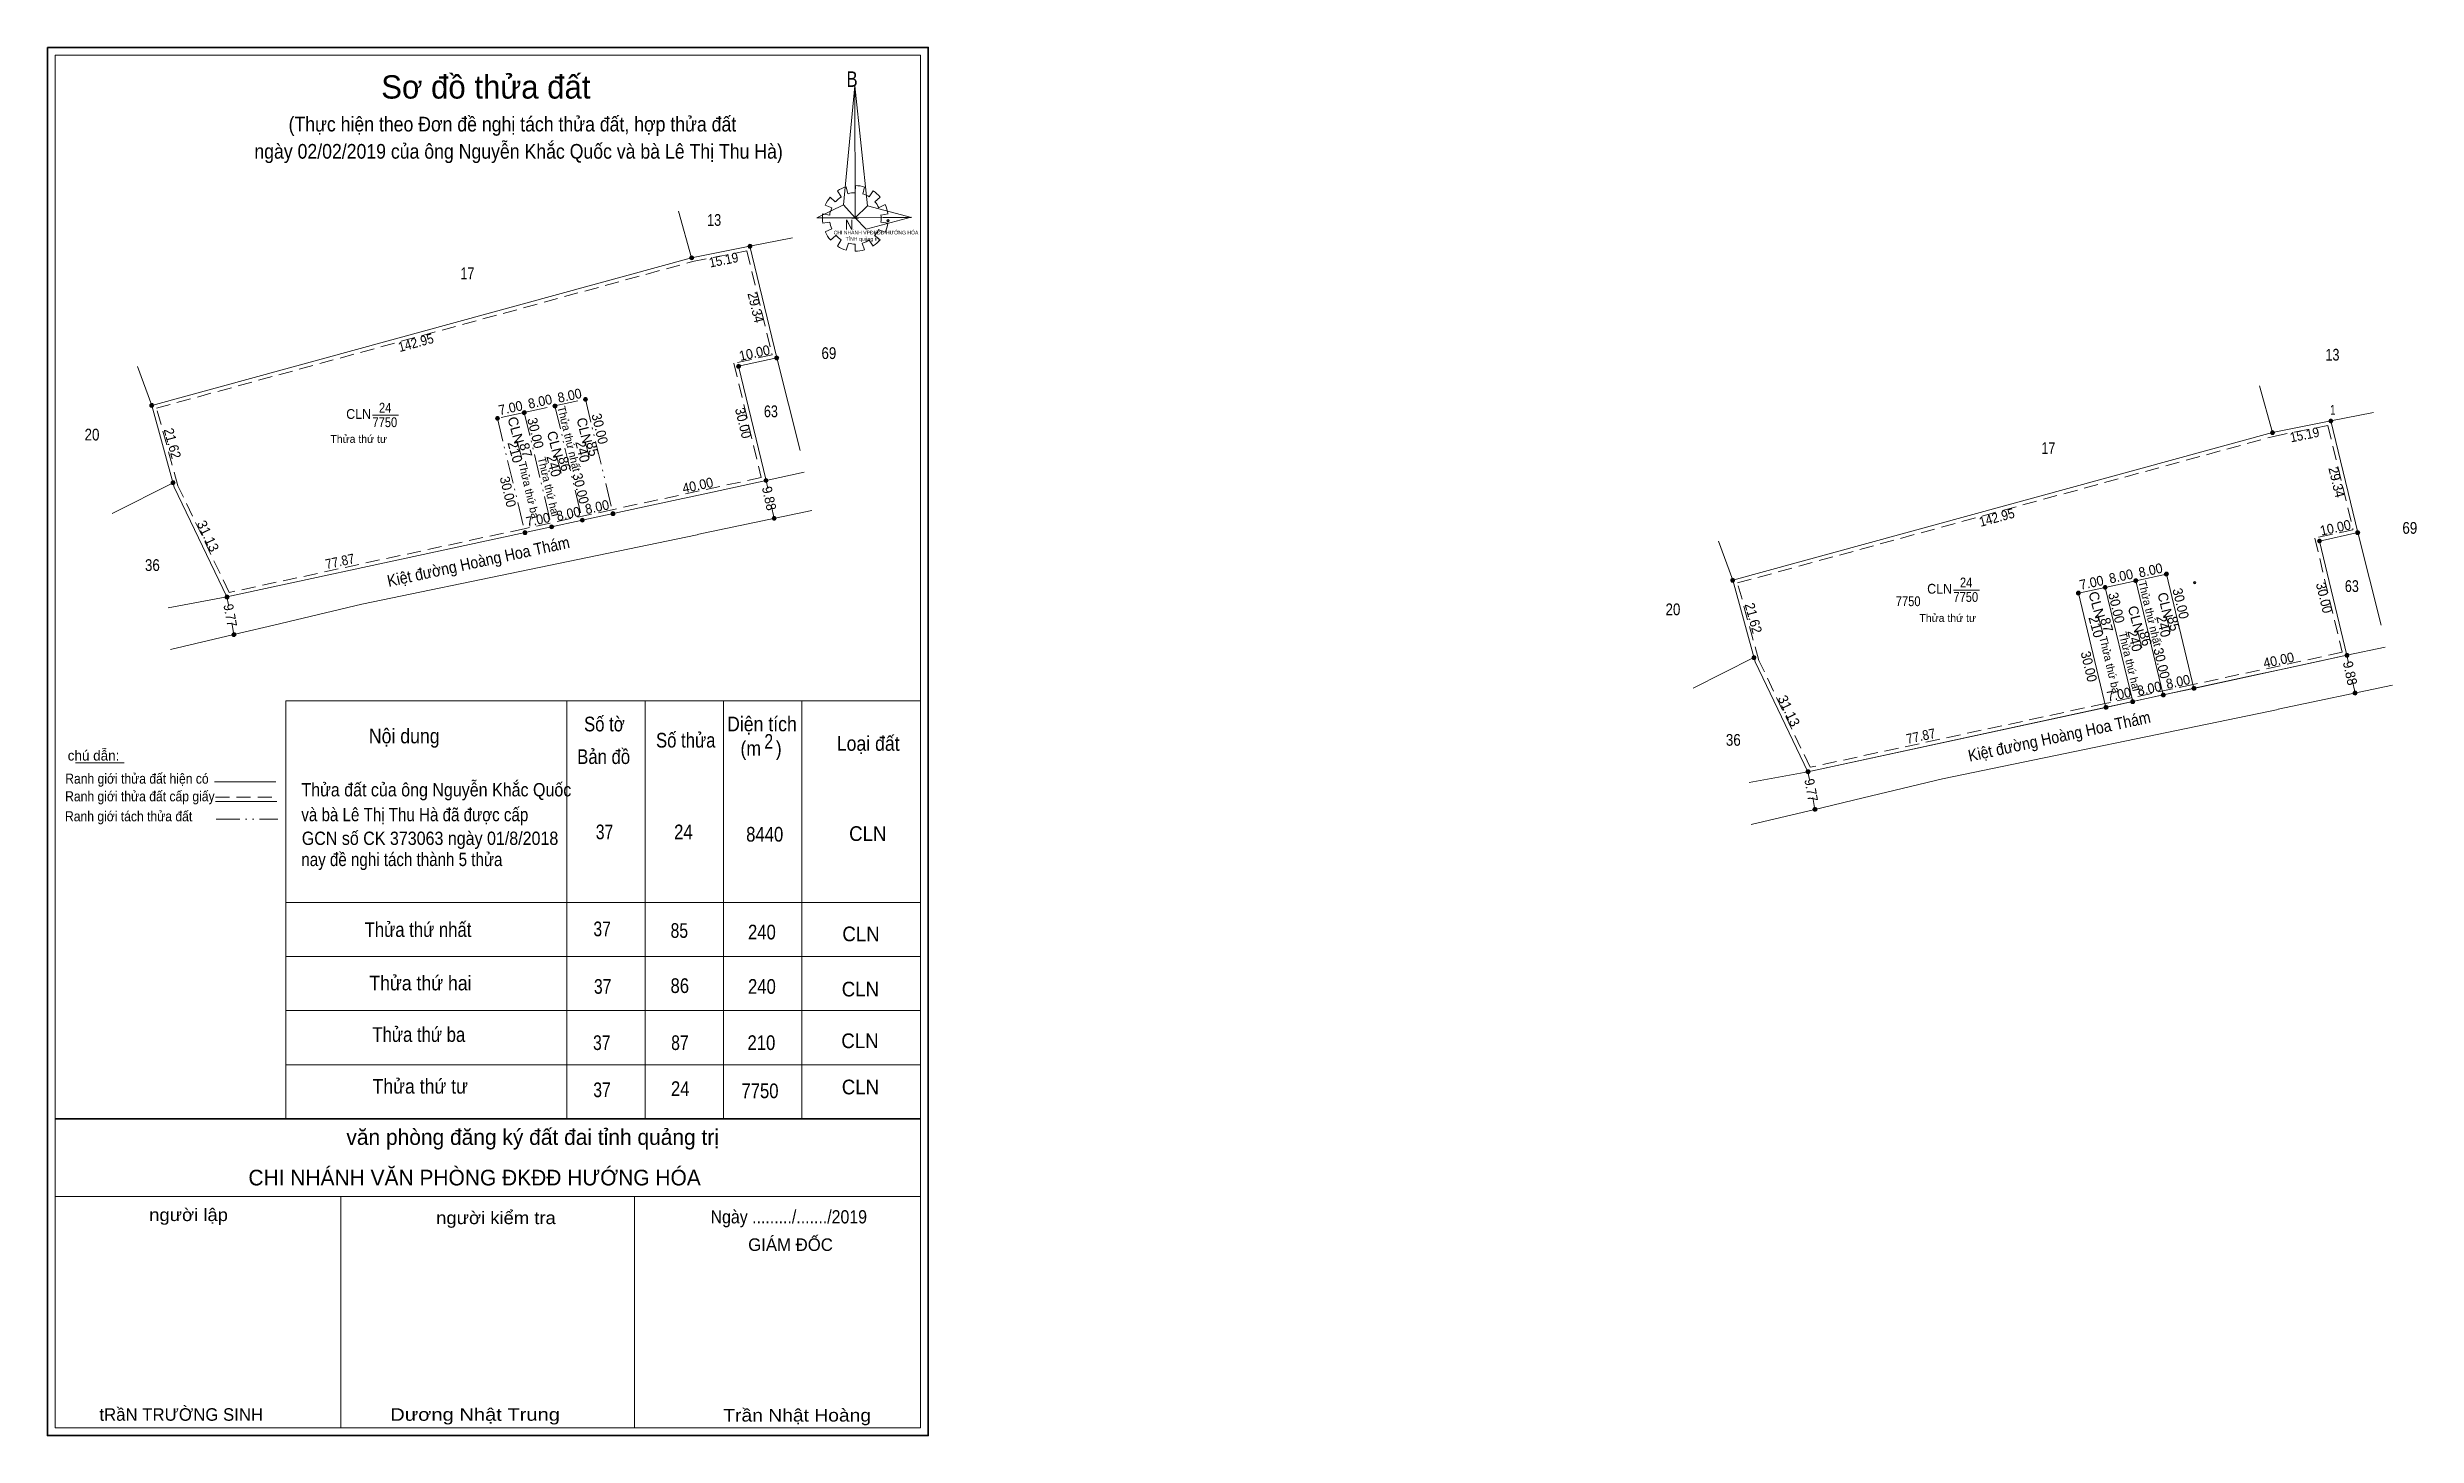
# Model space of a CAD drawing. Header units: metres. Extents: x 535253 to 536510, y 1836459 to 1837303.
# Drawn here: x 535253 to 535858, y 1836459 to 1836814 of the extents above; entities that cross this region are included whole.
import ezdxf
from ezdxf.enums import TextEntityAlignment as Align

# ---------------------------------------------------------------- set-up
doc = ezdxf.new("R2010")
doc.units = ezdxf.units.M
doc.header["$LTSCALE"] = 1.2
doc.header["$PDMODE"] = 32
doc.header["$PDSIZE"] = 0.6
doc.linetypes.add('DASH_DOUBLE_DOT', pattern=[9.2, 5, -1.2, 0.3, -1.2, 0.3, -1.2])
doc.linetypes.add('MEDIUM_DASHED', pattern=[4.5, 3, -1.5])
for name, color, linetype, lineweight in [('1', 7, 'Continuous', 13), ('10', 7, 'Continuous', 13), ('12', 7, 'Continuous', 13), ('17', 7, 'Continuous', 13), ('2', 7, 'Continuous', 13), ('23', 7, 'Continuous', 13), ('5', 7, 'Continuous', 13), ('6', 7, 'Continuous', 13), ('63', 7, 'Continuous', 13)]:
    doc.layers.add(name, color=color, linetype=linetype, lineweight=lineweight)
doc.layers.add('7', color=7, linetype='Continuous')

msp = doc.modelspace()

# ---------------------------------------------------------------- texts
at = {"layer": '1'}
msp.add_text('Sơ đồ thửa đất', height=5.95, dxfattribs=at).set_placement((535364.9, 1836800.46), align=Align.CENTER)
for s, height, width, p in [('B', 3.962, 0.8, (535457.03, 1836803.45)), ('CHI NHÁNH VPĐKĐĐ-HƯỚNG HÓA', 0.9372, 0.95, (535453.75, 1836765.77)), ('TỈNH quảng trị', 0.9375, 1.05, (535456.78, 1836764.15)), ('N', 2.476, 0.9, (535456.63, 1836767.02))]:
    msp.add_text(s, height=height, dxfattribs=dict(at, width=width)).set_placement(p)
at = {"layer": '1', "width": 0.85}
for p in [(535339.095, 1836716.56), (535728.215, 1836670.84)]:
    msp.add_text('7750', height=2.5, dxfattribs=at).set_placement(p, align=Align.CENTER)
at = {"layer": '1'}
for s, height, p in [('văn phòng đăng ký đất đai tỉnh quảng trị', 4, (535424.44, 1836533.26)), ('CHI NHÁNH VĂN PHÒNG ĐKĐĐ HƯỚNG HÓA', 4, (535419.8, 1836522.91)), ('GIÁM ĐỐC', 3.2, (535453.54, 1836506.18)), ('tRầN TRƯỜNG SINH', 3.2, (535307.99, 1836462.81))]:
    msp.add_text(s, height=height, dxfattribs=at).set_placement(p, align=Align.RIGHT)
for s, width, p in [('người lập', 1.1, (535299.02, 1836513.81)), ('người kiểm tra', 1.1, (535382.77, 1836513.03)), ('Dương Nhật Trung', 1.2, (535383.82, 1836462.81)), ('Trần Nhật Hoàng', 1.15, (535463.3, 1836462.61))]:
    msp.add_text(s, height=3.2, dxfattribs=dict(at, width=width)).set_placement(p, align=Align.RIGHT)
at = {"layer": '12'}
for s, width, p in [('13', 0.8, (535423.225, 1836767.96)), ('17', 0.8, (535360.195, 1836754.33)), ('69', 0.85, (535452.525, 1836733.95)), ('63', 0.8, (535437.715, 1836719.09)), ('20', 0.85, (535264.3, 1836713.15)), ('36', 0.85, (535279.72, 1836679.82))]:
    msp.add_text(s, height=3, dxfattribs=dict(at, width=width)).set_placement(p, align=Align.CENTER)
at = {"layer": '12', "width": 0.9}
msp.add_text('9.77', height=2.5, rotation=280.436, dxfattribs=at).set_placement((535298.383, 1836668.251), align=Align.CENTER)
at = {"layer": '2'}
for s, height, width, p in [('13', 3, 0.8, (535836.595, 1836733.55)), ('24', 2.5, 0.85, (535339.175, 1836720.26)), ('CLN', 2.5, 0.95, (535332.405, 1836718.66)), ('17', 3, 0.8, (535764.025, 1836709.7)), ('69', 3, 0.85, (535856.355, 1836689.32)), ('CLN', 2.5, 0.95, (535736.245, 1836674.03)), ('7750', 2.5, 0.85, (535742.925, 1836671.93)), ('24', 2.5, 0.85, (535743.02, 1836675.63)), ('63', 3, 0.8, (535841.545, 1836674.46)), ('20', 3, 0.85, (535668.13, 1836668.52)), ('36', 3, 0.85, (535683.55, 1836635.19))]:
    msp.add_text(s, height=height, dxfattribs=dict(at, width=width)).set_placement(p, align=Align.CENTER)
for s, height, rotation, width, p in [('8.00', 2.5, 12.265, 0.95, (535386.554, 1836723.415)), ('30.00', 2.5, 283.527, 0.95, (535429.44, 1836717.327)), ('CLN', 2.5, 285.627, 1.05, (535371.343, 1836715.442)), ('30.00', 2.5, 283.531, 0.95, (535376.38, 1836714.777)), ('CLN', 2.5, 284.606, 1.05, (535381.345, 1836711.805)), ('30.00', 2.5, 283.527, 0.95, (535392.8, 1836715.857)), ('15.19', 2.5, 11.273, 0.9, (535829.716, 1836713.395)), ('30.00', 2.5, 283.531, 0.95, (535369.34, 1836699.767)), ('30.00', 2.5, 283.531, 0.95, (535387.93, 1836700.607)), ('40.00', 2.5, 12.195, 0.95, (535419.286, 1836700.485)), ('29.34', 2.5, 283.544, 0.95, (535836.471, 1836702.198)), ('8.00', 2.5, 12.195, 0.95, (535393.576, 1836694.962)), ('9.88', 2.5, 282.151, 0.95, (535436.059, 1836698.093)), ('7.00', 2.5, 12.129, 0.95, (535378.482, 1836691.707)), ('8.00', 2.5, 12.195, 0.95, (535386.246, 1836693.222)), ('142.95', 2.5, 15.291, 0.9, (535751.18, 1836692.292)), ('10.00', 2.5, 12.355, 0.95, (535837.613, 1836689.665)), ('Kiệt đường Hoàng Hoa Thám', 3, 12.184, 0.9, (535363.303, 1836680.759)), ('8.00', 2.5, 12.195, 0.95, (535782.846, 1836677.264)), ('8.00', 2.5, 12.265, 0.95, (535790.394, 1836678.787)), ('7.00', 2.5, 12.129, 0.95, (535775.312, 1836675.63)), ('CLN', 2.5, 285.627, 1.05, (535775.173, 1836670.812)), ('30.00', 2.5, 283.531, 0.95, (535780.21, 1836670.147)), ('30.00', 2.5, 283.527, 0.95, (535796.63, 1836671.227)), ('30.00', 2.5, 283.527, 0.95, (535833.27, 1836672.697)), ('21.62', 2.5, 285.399, 0.95, (535687.474, 1836667.452)), ('CLN', 2.5, 284.606, 1.05, (535785.175, 1836667.175)), ('30.00', 2.5, 283.531, 0.95, (535773.172, 1836655.127)), ('30.00', 2.5, 283.531, 0.95, (535791.76, 1836655.977)), ('40.00', 2.5, 12.195, 0.95, (535823.116, 1836655.855)), ('9.88', 2.5, 282.151, 0.95, (535839.889, 1836653.463)), ('7.00', 2.5, 12.129, 0.95, (535782.312, 1836647.077)), ('8.00', 2.5, 12.195, 0.95, (535790.076, 1836648.592)), ('8.00', 2.5, 12.195, 0.95, (535797.406, 1836650.332)), ('Kiệt đường Hoàng Hoa Thám', 3, 12.184, 0.9, (535767.133, 1836636.129)), ('77.87', 2.5, 12.186, 0.9, (535731.721, 1836636.434)), ('9.77', 2.5, 280.436, 0.9, (535702.214, 1836623.616))]:
    msp.add_text(s, height=height, rotation=rotation, dxfattribs=dict(at, width=width)).set_placement(p, align=Align.CENTER)
for s, height, rotation, p in [('Thửa thứ nhất', 2, 283.531, (535385.164, 1836713.349)), ('CLN', 2.5, 283.643, (535388.843, 1836715.39)), ('210', 2.5, 285.627, (535371.162, 1836709.867)), ('87', 2.5, 285.627, (535373.9, 1836710.347)), ('240', 2.5, 284.606, (535381.048, 1836706.33)), ('240', 2.5, 283.643, (535388.388, 1836710.03)), ('85', 2.5, 283.643, (535390.984, 1836710.69)), ('Thửa thứ ba', 2, 283.531, (535374.903, 1836700.259)), ('Thửa thứ hai', 2, 283.531, (535379.948, 1836701.119)), ('86', 2.5, 284.606, (535383.821, 1836706.855)), ('Thửa thứ nhất', 2, 283.531, (535788.994, 1836668.719)), ('CLN', 2.5, 283.643, (535792.673, 1836670.76)), ('210', 2.5, 285.627, (535774.992, 1836665.237)), ('87', 2.5, 285.627, (535777.73, 1836665.717)), ('240', 2.5, 283.643, (535792.218, 1836665.4)), ('85', 2.5, 283.643, (535794.814, 1836666.06)), ('Thửa thứ ba', 2, 283.531, (535778.733, 1836655.629)), ('Thửa thứ hai', 2, 283.531, (535783.778, 1836656.489)), ('240', 2.5, 284.606, (535784.878, 1836661.7)), ('86', 2.5, 284.606, (535787.651, 1836662.225)), ('31.13', 2.5, 295.66, (535696.623, 1836643.566))]:
    msp.add_text(s, height=height, rotation=rotation, dxfattribs=at).set_placement(p, align=Align.CENTER)
at = {"layer": '2', "width": 0.75}
msp.add_text(' 1', height=2.5, dxfattribs=at).set_placement((535837.39, 1836719.73), align=Align.RIGHT)
at = {"layer": '2'}
for p in [(535332.415, 1836712.54), (535738.315, 1836666.81)]:
    msp.add_text('Thửa thứ tư', height=2, dxfattribs=at).set_placement(p, align=Align.CENTER)
at = {"layer": '6'}
for s, height, width, p in [('Số tờ', 3.75, 0.85, (535389.99, 1836638.86)), ('Diện tích', 3.75, 0.9, (535426.52, 1836638.88)), ('Nội dung', 3.75, 0.9, (535335.02, 1836635.81)), ('Số thửa', 3.75, 0.85, (535408.37, 1836634.73)), ('(m   )', 3.75, 0.9, (535429.94, 1836632.66)), ('2', 3.75, 0.8, (535436.04, 1836634.43)), ('Loại đất', 3.75, 0.9, (535454.54, 1836633.91)), ('Bản đồ', 3.75, 0.85, (535388.24, 1836630.53)), ('Ranh giới thửa đất hiện có ', 2.572, 0.9, (535257.46, 1836625.51)), ('Thửa đất của ông Nguyễn Khắc Quốc', 3.4, 0.9, (535317.79, 1836622.26)), ('Ranh giới tách thửa đất', 2.572, 0.9, (535257.41, 1836615.89)), ('Ranh giới thửa đất cấp giấy', 2.572, 0.9, (535257.44, 1836620.99)), ('và bà Lê Thị Thu Hà đã được cấp ', 3.4, 0.85, (535317.77, 1836615.91)), ('GCN số CK 373063 ngày 01/8/2018', 3.4, 0.9, (535317.89, 1836609.86)), ('37', 3.75, 0.8, (535392.99, 1836611.31)), ('24', 3.75, 0.85, (535412.99, 1836611.31)), ('8440', 3.75, 0.85, (535431.39, 1836610.71)), ('CLN', 3.75, 0.95, (535457.69, 1836610.88)), ('nay đề nghi tách thành 5 thửa', 3.4, 0.85, (535317.77, 1836604.46)), ('Thửa thứ nhất', 3.75, 0.85, (535333.94, 1836586.36)), ('37', 3.75, 0.8, (535392.38, 1836586.55)), ('85', 3.75, 0.8, (535412.09, 1836586.13)), ('240', 3.75, 0.85, (535431.86, 1836585.73)), ('CLN', 3.75, 0.95, (535455.96, 1836585.26)), ('Thửa thứ hai', 3.75, 0.9, (535335.14, 1836572.72)), ('37', 3.75, 0.8, (535392.51, 1836571.85)), ('86', 3.75, 0.85, (535412.07, 1836572.05)), ('240', 3.75, 0.85, (535431.86, 1836571.85)), ('CLN', 3.75, 0.95, (535455.81, 1836571.17)), ('Thửa thứ ba', 3.75, 0.85, (535335.92, 1836559.57)), ('37', 3.75, 0.8, (535392.28, 1836557.49)), ('87', 3.75, 0.8, (535412.24, 1836557.49)), ('210', 3.75, 0.85, (535431.73, 1836557.49)), ('CLN', 3.75, 0.95, (535455.7, 1836557.97)), ('Thửa thứ tư', 3.75, 0.9, (535335.96, 1836546.35)), ('37', 3.75, 0.8, (535392.34, 1836545.45)), ('24', 3.75, 0.85, (535412.18, 1836545.74)), ('7750', 3.75, 0.85, (535430.18, 1836545.19)), ('CLN', 3.75, 0.95, (535455.82, 1836546.17))]:
    msp.add_text(s, height=height, dxfattribs=dict(at, width=width)).set_placement(p)
msp.add_text('chú dẫn:', height=2.572, dxfattribs=at).set_placement((535258.09, 1836631.41))
at = {"layer": '6', "width": 0.9}
msp.add_text('Ngày ........./......./2019', height=3.375, dxfattribs=at).set_placement((535442.285, 1836513.21), align=Align.CENTER)
at = {"layer": '63'}
for s, rotation, width, p in [('15.19', 11.273, 0.9, (535425.886, 1836758.025)), ('29.34', 283.544, 0.95, (535432.641, 1836746.828)), ('142.95', 15.291, 0.9, (535347.35, 1836736.922)), ('10.00', 12.355, 0.95, (535433.783, 1836734.295)), ('7.00', 12.129, 0.95, (535371.472, 1836720.257)), ('8.00', 12.195, 0.95, (535379.006, 1836721.892)), ('21.62', 285.399, 0.95, (535283.644, 1836712.082)), ('77.87', 12.186, 0.9, (535327.891, 1836681.064))]:
    msp.add_text(s, height=2.5, rotation=rotation, dxfattribs=dict(at, width=width)).set_placement(p, align=Align.CENTER)
msp.add_text('31.13', height=2.5, rotation=295.66, dxfattribs=at).set_placement((535292.793, 1836688.196), align=Align.CENTER)
at = {"layer": '7', "width": 0.9}
for s, p in [('(Thực hiện theo Đơn đề nghị tách thửa đất, hợp thửa đất ', (535372.305, 1836792.06)), ('ngày 02/02/2019 của ông Nguyễn Khắc Quốc và bà Lê Thị Thu Hà)', (535373.26, 1836785.11))]:
    msp.add_text(s, height=3.75, dxfattribs=at).set_placement(p, align=Align.CENTER)

# ---------------------------------------------------------------- hatches: boundary and pattern name
at = {"layer": '12'}
for points in [[(535417.95, 1836759.79, 1), (535416.95, 1836759.79, 1)], [(535432.85, 1836762.76, 1), (535431.85, 1836762.76, 1)], [(535439.72, 1836734.24, 1), (535438.72, 1836734.24, 1)], [(535429.95, 1836732.1, 1), (535428.95, 1836732.1, 1)], [(535280.06, 1836722.09, 1), (535279.06, 1836722.09, 1)], [(535390.85, 1836723.661, 1), (535389.85, 1836723.661, 1)], [(535436.97, 1836702.92, 1), (535435.97, 1836702.92, 1)], [(535285.5, 1836702.34, 1), (535284.5, 1836702.34, 1)], [(535397.87, 1836694.481, 1), (535396.87, 1836694.481, 1)], [(535439.05, 1836693.26, 1), (535438.05, 1836693.26, 1)], [(535299.28, 1836673.19, 1), (535298.28, 1836673.19, 1)], [(535301.05, 1836663.58, 1), (535300.05, 1836663.58, 1)]]:
    msp.add_hatch(color=256, dxfattribs=at).paths.add_polyline_path(points)
at = {"layer": '2'}
for points in [[(535383.03, 1836721.961, 1), (535382.03, 1836721.961, 1)], [(535368.37, 1836718.801, 1), (535367.37, 1836718.801, 1)], [(535375.21, 1836720.271, 1), (535374.21, 1836720.271, 1)], [(535821.78, 1836715.16, 1), (535820.78, 1836715.16, 1)], [(535836.68, 1836718.13, 1), (535835.68, 1836718.13, 1)], [(535382.23, 1836691.101, 1), (535381.23, 1836691.101, 1)], [(535390.05, 1836692.791, 1), (535389.05, 1836692.791, 1)], [(535375.39, 1836689.631, 1), (535374.39, 1836689.631, 1)], [(535833.78, 1836687.47, 1), (535832.78, 1836687.47, 1)], [(535843.55, 1836689.61, 1), (535842.55, 1836689.61, 1)], [(535794.68, 1836679.031, 1), (535793.68, 1836679.031, 1)], [(535683.89, 1836677.46, 1), (535682.89, 1836677.46, 1)], [(535772.2, 1836674.171, 1), (535771.2, 1836674.171, 1)], [(535779.04, 1836675.641, 1), (535778.04, 1836675.641, 1)], [(535786.86, 1836677.331, 1), (535785.86, 1836677.331, 1)], [(535689.33, 1836657.71, 1), (535688.33, 1836657.71, 1)], [(535840.8, 1836658.29, 1), (535839.8, 1836658.29, 1)], [(535793.88, 1836648.161, 1), (535792.88, 1836648.161, 1)], [(535801.7, 1836649.851, 1), (535800.7, 1836649.851, 1)], [(535842.88, 1836648.63, 1), (535841.88, 1836648.63, 1)], [(535779.22, 1836645.001, 1), (535778.22, 1836645.001, 1)], [(535786.06, 1836646.471, 1), (535785.06, 1836646.471, 1)], [(535703.11, 1836628.56, 1), (535702.11, 1836628.56, 1)], [(535704.88, 1836618.95, 1), (535703.88, 1836618.95, 1)]]:
    msp.add_hatch(color=256, dxfattribs=at).paths.add_polyline_path(points)

# ---------------------------------------------------------------- linework, layer by layer
at = {"layer": '1'}
for p, q in [((535455.7, 1836775.39), (535454.72, 1836776.87)), ((535456.95, 1836777.89), (535457.39, 1836776.13)), ((535459.24, 1836776.41), (535459.3, 1836778.23)), ((535461.64, 1836777.89), (535461.21, 1836776.07)), ((535462.84, 1836775.39), (535463.82, 1836776.87)), ((535450.9, 1836771), (535452.7, 1836770.72)), ((535453.24, 1836772.54), (535451.61, 1836773.22)), ((535452.81, 1836775.27), (535454.17, 1836774.08)), ((535458.37, 1836769.92), (535460.12, 1836769.92)), ((535465.62, 1836775.27), (535464.26, 1836774.13)), ((535465.24, 1836772.6), (535466.88, 1836773.39)), ((535467.64, 1836771), (535465.79, 1836770.72)), ((535452.7, 1836768.9), (535450.9, 1836768.61)), ((535451.61, 1836766.39), (535453.24, 1836767.19)), ((535454.33, 1836765.48), (535452.92, 1836764.34)), ((535454.72, 1836762.81), (535455.64, 1836764.4)), ((535463.82, 1836762.81), (535462.84, 1836764.34)), ((535464.15, 1836765.48), (535465.62, 1836764.4)), ((535466.93, 1836766.34), (535465.13, 1836767.02)), ((535465.79, 1836768.9), (535467.64, 1836768.61)), ((535457.5, 1836763.55), (535456.95, 1836761.78)), ((535459.24, 1836761.5), (535459.24, 1836763.26)), ((535461.04, 1836763.55), (535461.59, 1836761.84)), ((535313.77, 1836646.62), (535475.92, 1836646.62)), ((535313.77, 1836646.62), (535313.77, 1836539.92)), ((535385.62, 1836646.62), (535385.62, 1836539.92)), ((535405.62, 1836646.62), (535405.62, 1836539.92)), ((535425.62, 1836646.62), (535425.62, 1836539.92)), ((535445.62, 1836646.62), (535445.62, 1836539.92)), ((535313.77, 1836595.2), (535475.92, 1836595.2)), ((535313.77, 1836581.38), (535475.92, 1836581.38)), ((535313.77, 1836567.56), (535475.92, 1836567.56)), ((535313.77, 1836553.74), (535475.92, 1836553.74)), ((535313.77, 1836539.92), (535475.92, 1836539.92)), ((535252.9, 1836537.99), (535252.9, 1836459.02)), ((535254.92, 1836520.08), (535475.92, 1836520.08)), ((535327.9, 1836520.08), (535327.9, 1836461.03)), ((535402.9, 1836520.08), (535402.9, 1836461.03))]:
    msp.add_line(p, q, dxfattribs=at)
at = {"layer": '1', "lineweight": 35}
msp.add_line((535254.92, 1836539.92), (535475.92, 1836539.92), dxfattribs=at)
at = {"layer": '1'}
for points in [[(535252.9, 1836459.02), (535252.9, 1836813.51), (535477.9, 1836813.51), (535477.9, 1836459.02)], [(535252.9, 1836459.02), (535252.9, 1836813.51), (535477.9, 1836813.51), (535477.9, 1836459.02)], [(535459.13, 1836803.73), (535459.24, 1836769.98), (535456.3, 1836773.34)], [(535459.13, 1836803.73), (535459.24, 1836769.98), (535462.35, 1836773.11)], [(535449.43, 1836769.98), (535456.3, 1836773.34), (535459.24, 1836769.98)], [(535473.64, 1836770.09), (535459.24, 1836769.98), (535462.35, 1836773.11)], [(535473.53, 1836770.15), (535462.08, 1836767.08), (535459.24, 1836769.98)], [(535836.18, 1836718.13), (535843.05, 1836689.61), (535833.28, 1836687.47), (535840.3, 1836658.29), (535801.2, 1836649.85), (535794.18, 1836679.03), (535786.36, 1836677.33), (535778.54, 1836675.64), (535771.7, 1836674.17), (535778.72, 1836645), (535702.61, 1836628.56), (535689.13, 1836656.62), (535683.39, 1836677.46), (535821.28, 1836715.16)]]:
    msp.add_lwpolyline(points, close=True, dxfattribs=at)
at = {"layer": '1', "linetype": 'MEDIUM_DASHED'}
msp.add_lwpolyline([(535431.6, 1836761.59), (535438.01, 1836735), (535428.24, 1836732.86), (535435.26, 1836703.68), (535397.16, 1836695.46), (535374.68, 1836690.61), (535299.34, 1836674.33), (535286.24, 1836701.6), (535280.79, 1836721.39), (535417.68, 1836758.82)], close=True, dxfattribs=at)
at = {"layer": '1'}
for centre, major_axis, start_param, end_param in [((535459.271, 1836769.861), (8.412, 0), 1.8495599, 2.1390092), ((535459.271, 1836769.861), (6.593, 0), 1.5698559, 1.8561107), ((535459.271, 1836769.861), (8.412, 0), 1.2792421, 1.5633222), ((535459.271, 1836769.861), (6.593, 0), 1.0027091, 1.2755622), ((535459.271, 1836769.861), (8.412, 0), 0.7105624, 0.9968723), ((535459.271, 1836769.861), (8.412, 0), 3.0066793, 3.2913935), ((535459.271, 1836769.861), (8.412, 0), 2.4395818, 2.7240025), ((535459.271, 1836769.861), (6.593, 0), 2.7236855, 3.0151582), ((535459.271, 1836769.861), (6.593, 0), 2.1337354, 2.4449626), ((535459.271, 1836769.861), (6.593, 0), 0.4267838, 0.7064646), ((535459.271, 1836769.861), (6.593, 0), 6.1355839, 6.4161846), ((535459.271, 1836769.861), (8.412, 0), 0.1390515, 0.4339332), ((535459.271, 1836769.861), (8.412, 0), 3.5698864, 3.8569187), ((535459.271, 1836769.861), (6.593, 0), 3.2822995, 3.5610505), ((535459.271, 1836769.861), (6.593, 0), 3.8607757, 4.1325826), ((535459.271, 1836769.861), (6.593, 0), 4.9908713, 5.2893316), ((535459.271, 1836769.861), (8.412, 0), 5.2856142, 5.567987), ((535459.271, 1836769.861), (6.593, 0), 5.5613733, 5.8395144), ((535459.271, 1836769.861), (8.412, 0), 5.8523029, 6.1383965), ((535459.223, 1836769.811), (8.412, 0), 4.1470906, 4.4365931), ((535459.271, 1836769.861), (6.593, 0), 4.4385468, 4.71314), ((535459.271, 1836769.861), (8.412, 0), 4.7130101, 4.9976105)]:
    msp.add_ellipse(centre, major_axis=major_axis, ratio=0.995001, start_param=start_param, end_param=end_param, dxfattribs=at)
msp.add_point((535467.64, 1836769.3), dxfattribs=at)
at = {"layer": '10'}
msp.add_line((535439.22, 1836734.24), (535445.17, 1836710.63), dxfattribs=at)
at = {"layer": '10', "linetype": 'DASH_DOUBLE_DOT'}
msp.add_line((535390.35, 1836723.66), (535397.37, 1836694.48), dxfattribs=at)
at = {"layer": '10'}
for points in [[(535298.78, 1836673.19), (535285.3, 1836701.25), (535279.56, 1836722.09), (535417.45, 1836759.79), (535432.35, 1836762.76)], [(535432.35, 1836762.76), (535439.22, 1836734.24), (535429.45, 1836732.1), (535436.47, 1836702.92)], [(535420.83, 1836699.55), (535413.99, 1836698.07), (535298.78, 1836673.19)], [(535436.47, 1836702.92), (535428.65, 1836701.23), (535420.83, 1836699.54)]]:
    msp.add_lwpolyline(points, dxfattribs=at)
at = {"layer": '12', "linetype": 'DASH_DOUBLE_DOT'}
for p, q in [((535374.71, 1836720.27), (535382.53, 1836721.96)), ((535382.53, 1836721.96), (535390.35, 1836723.66)), ((535374.71, 1836720.27), (535367.87, 1836718.8))]:
    msp.add_line(p, q, dxfattribs=at)
at = {"layer": '12'}
for p, q in [((535299.15, 1836671.16), (535298.78, 1836673.19)), ((535300.55, 1836663.58), (535300, 1836666.57))]:
    msp.add_line(p, q, dxfattribs=at)
for centre in [(535417.45, 1836759.79), (535432.35, 1836762.76), (535439.22, 1836734.24), (535429.45, 1836732.1), (535279.56, 1836722.09), (535390.35, 1836723.661), (535436.47, 1836702.92), (535285, 1836702.34), (535397.37, 1836694.481), (535438.55, 1836693.26), (535298.78, 1836673.19), (535300.55, 1836663.58)]:
    msp.add_circle(centre, 0.5, dxfattribs=at)
at = {"layer": '17'}
msp.add_line((535260.1, 1836630.81), (535272.52, 1836630.81), dxfattribs=at)
at = {"layer": '2'}
for p, q in [((535414.15, 1836771.73), (535417.45, 1836759.79)), ((535432.35, 1836762.76), (535443.27, 1836764.94)), ((535279.56, 1836722.09), (535275.95, 1836732.05)), ((535817.98, 1836727.1), (535821.28, 1836715.16)), ((535335.97, 1836719.58), (535342.59, 1836719.58)), ((535836.18, 1836718.13), (535847.1, 1836720.31)), ((535446.25, 1836705.03), (535436.47, 1836702.92)), ((535269.47, 1836694.53), (535285, 1836702.34)), ((535436.9, 1836700.91), (535436.47, 1836702.92)), ((535418.88, 1836689.12), (535448.13, 1836695.28)), ((535438.55, 1836693.26), (535437.82, 1836696.63)), ((535683.39, 1836677.46), (535679.78, 1836687.42)), ((535843.05, 1836689.61), (535849, 1836666)), ((535786.36, 1836677.33), (535794.18, 1836679.03)), ((535794.18, 1836679.03), (535801.2, 1836649.85)), ((535739.8, 1836674.95), (535746.42, 1836674.95)), ((535778.54, 1836675.64), (535771.7, 1836674.17)), ((535771.7, 1836674.17), (535778.72, 1836645)), ((535778.54, 1836675.64), (535786.36, 1836677.33)), ((535778.54, 1836675.64), (535785.56, 1836646.47)), ((535786.36, 1836677.33), (535793.38, 1836648.16)), ((535776.71, 1836668.34), (535777.94, 1836663.95)), ((535794.2, 1836667.99), (535795.11, 1836664.24)), ((535786.81, 1836664.52), (535787.93, 1836660.2)), ((535673.3, 1836649.9), (535688.83, 1836657.71)), ((535850.08, 1836660.4), (535840.3, 1836658.29)), ((535840.73, 1836656.28), (535840.3, 1836658.29)), ((535822.71, 1836644.49), (535851.96, 1836650.65)), ((535842.38, 1836648.63), (535841.65, 1836652)), ((535702.61, 1836628.56), (535687.57, 1836625.78)), ((535702.98, 1836626.53), (535702.61, 1836628.56)), ((535705.8, 1836619.29), (535688.14, 1836615.12)), ((535704.38, 1836618.95), (535703.83, 1836621.94)), ((535714.56, 1836621.36), (535705.8, 1836619.29))]:
    msp.add_line(p, q, dxfattribs=at)
at = {"layer": '2', "linetype": 'DASH_DOUBLE_DOT'}
for p, q in [((535382.53, 1836721.96), (535389.55, 1836692.79)), ((535367.87, 1836718.8), (535374.89, 1836689.63)), ((535374.71, 1836720.27), (535381.73, 1836691.1))]:
    msp.add_line(p, q, dxfattribs=at)
at = {"layer": '2'}
for points in [[(535439.22, 1836734.24), (535429.45, 1836732.1), (535436.47, 1836702.92)], [(535702.61, 1836628.56), (535689.13, 1836656.62), (535683.39, 1836677.46), (535821.28, 1836715.16), (535836.18, 1836718.13)], [(535836.18, 1836718.13), (535843.05, 1836689.61), (535833.28, 1836687.47), (535840.3, 1836658.29)], [(535310.73, 1836665.99), (535333.18, 1836671.38), (535418.89, 1836689.09)], [(535843.05, 1836689.61), (535833.28, 1836687.47), (535840.3, 1836658.29)], [(535824.66, 1836654.92), (535817.82, 1836653.44), (535702.61, 1836628.56)], [(535840.3, 1836658.29), (535832.48, 1836656.6), (535824.66, 1836654.91)], [(535714.56, 1836621.36), (535737.01, 1836626.75), (535822.72, 1836644.46)]]:
    msp.add_lwpolyline(points, dxfattribs=at)
at = {"layer": '2', "linetype": 'MEDIUM_DASHED'}
msp.add_lwpolyline([(535835.43, 1836716.96), (535841.84, 1836690.37), (535832.07, 1836688.23), (535839.09, 1836659.05), (535800.99, 1836650.83), (535778.51, 1836645.98), (535703.17, 1836629.7), (535690.07, 1836656.97), (535684.62, 1836676.76), (535821.51, 1836714.19)], close=True, dxfattribs=at)
at = {"layer": '2'}
for points in [[(535794.18, 1836679.03), (535801.2, 1836649.85), (535793.38, 1836648.16), (535786.36, 1836677.33)], [(535778.54, 1836675.64), (535785.56, 1836646.47), (535778.72, 1836645), (535771.7, 1836674.17)], [(535786.36, 1836677.33), (535793.38, 1836648.16), (535785.56, 1836646.47), (535778.54, 1836675.64)]]:
    msp.add_lwpolyline(points, close=True, dxfattribs=at)
for centre in [(535382.53, 1836721.961), (535367.87, 1836718.801), (535374.71, 1836720.271), (535821.28, 1836715.16), (535836.18, 1836718.13), (535381.73, 1836691.101), (535389.55, 1836692.791), (535374.89, 1836689.631), (535833.28, 1836687.47), (535843.05, 1836689.61), (535794.18, 1836679.031), (535683.39, 1836677.46), (535771.7, 1836674.171), (535778.54, 1836675.641), (535786.36, 1836677.331), (535688.83, 1836657.71), (535840.3, 1836658.29), (535793.38, 1836648.161), (535801.2, 1836649.851), (535842.38, 1836648.63), (535778.72, 1836645.001), (535785.56, 1836646.471), (535702.61, 1836628.56), (535704.38, 1836618.95)]:
    msp.add_circle(centre, 0.5, dxfattribs=at)
msp.add_point((535801.4, 1836676.85), dxfattribs=at)
at = {"layer": '23'}
for p, q in [((535298.78, 1836673.19), (535283.74, 1836670.41)), ((535301.97, 1836663.92), (535284.31, 1836659.75)), ((535310.73, 1836665.99), (535301.97, 1836663.92))]:
    msp.add_line(p, q, dxfattribs=at)
at = {"layer": '5', "lineweight": 35}
msp.add_lwpolyline([(535252.92, 1836813.53), (535477.92, 1836813.53), (535477.92, 1836459.03), (535252.92, 1836459.03)], close=True, dxfattribs=at)
at = {"layer": '5'}
msp.add_lwpolyline([(535475.92, 1836539.92), (535475.92, 1836461.03), (535254.92, 1836461.03), (535254.92, 1836811.53), (535475.92, 1836811.53)], close=True, dxfattribs=at)
at = {"layer": '6'}
for p, q in [((535295.57, 1836626.01), (535311.25, 1836626.01)), ((535295.82, 1836620.99), (535311.47, 1836620.99))]:
    msp.add_line(p, q, dxfattribs=at)
at = {"layer": '6', "linetype": 'MEDIUM_DASHED'}
msp.add_line((535295.82, 1836622.04), (535311.6, 1836622.04), dxfattribs=at)
at = {"layer": '63'}
for p, q in [((535372.88, 1836712.97), (535374.11, 1836708.58)), ((535382.98, 1836709.15), (535384.1, 1836704.83)), ((535390.37, 1836712.62), (535391.28, 1836708.87))]:
    msp.add_line(p, q, dxfattribs=at)
at = {"layer": '63', "linetype": 'DASH_DOUBLE_DOT'}
msp.add_line((535296.05, 1836616.46), (535311.8, 1836616.46), dxfattribs=at)

msp.set_redraw_order([(e.dxf.handle, doc.entitydb.next_handle()) for e in msp.query("TEXT MTEXT ATTDEF DIMENSION ARC_DIMENSION")])  # texts and dimensions are drawn at this point

doc.saveas('drawing.dxf')
